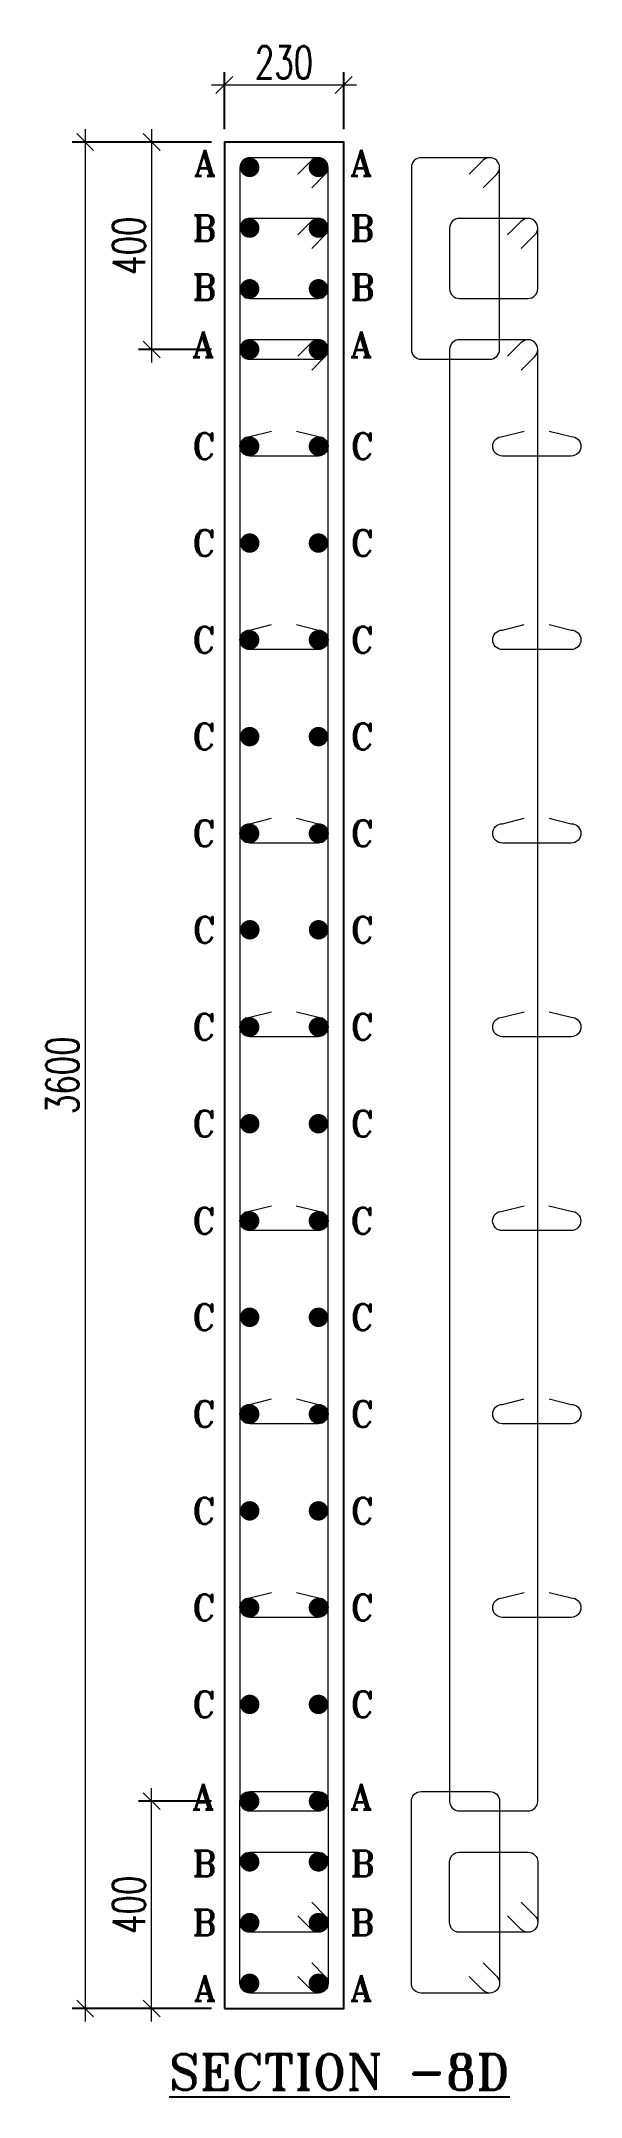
# Model space of a CAD drawing. Header units: millimetres. Extents: x 1363246 to 1691641, y -112430 to 78417.
# Drawn here: x 1633806 to 1637968, y -91978 to -76117 of the extents above; entities that cross this region are included whole.
import ezdxf

# ---------------------------------------------------------------- set-up
doc = ezdxf.new("R2010")
doc.units = ezdxf.units.MM
doc.header["$LTSCALE"] = 500
doc.header["$MEASUREMENT"] = 0
doc.header["$PDMODE"] = 34
doc.layers.get('Defpoints').update_dxf_attribs({"lineweight": 0})
doc.layers.add('DIAMENTION', color=1, linetype='Continuous', lineweight=0)
doc.layers.add('STEEL', color=7, linetype='Continuous', lineweight=20)
for name, color, linetype in [('Reinf', 4, 'Continuous'), ('S-TEXT', 3, 'Continuous'), ('TOWER AREA COLUMN.', 6, 'Continuous')]:
    doc.layers.add(name, color=color, linetype=linetype)
doc.styles.add('2MM', font='romans.shx', dxfattribs={"width": 0.7})
doc.styles.add('ROMANT', font='romant__.ttf', dxfattribs={"width": 0.9, "height": 600})
doc.dimstyles.new('SHUIB', dxfattribs={"dimtxt": 200, "dimasz": 180, "dimexe": 100, "dimexo": 250, "dimgap": 50, "dimtad": 2, "dimdec": 0, "dimzin": 1, "dimdsep": 46, "dimtxsty": '2MM', "dimblk": 'OBLIQUE', "dimcen": 0, "dimdle": 100, "dimclrd": 1, "dimclre": 1, "dimclrt": 3, "dimadec": 0, "dimazin": 0, "dimtfac": 1, "dimtdec": 0, "dimtix": 1, "dimtmove": 2, "dimatfit": 3, "dimfxl": 0, "dimtolj": 1, "dimlwd": -1, "dimarcsym": 0})

msp = doc.modelspace()

# ---------------------------------------------------------------- texts
at = {"layer": 'S-TEXT', "color": 1, "style": 'ROMANT'}
for s, height, p in [('A', 200, (1634982.5, -77155.2, 0)), ('A', 200, (1636188.2, -77155.2, 0)), ('B', 200, (1634970.9, -77659.8, 0)), ('B', 200, (1636188.2, -77659.8, 0)), ('B', 200, (1634970.9, -78116.3, 0)), ('B', 200, (1636190.4, -78116.3, 0)), ('A', 200, (1634970.9, -78556.6, 0)), ('A', 200, (1636188.2, -78556.6, 0)), ('C', 200, (1634970.9, -79342.6, 0)), ('C', 200, (1636190.4, -79342.6, 0)), ('C', 200, (1634970.9, -80089.3, 0)), ('C', 200, (1636190.4, -80089.3, 0)), ('C', 200, (1634970.9, -80836, 0)), ('C', 200, (1636190.4, -80836, 0)), ('C', 200, (1634970.9, -81582.6, 0)), ('C', 200, (1636190.4, -81582.6, 0)), ('C', 200, (1634970.9, -82329.3, 0)), ('C', 200, (1636190.4, -82329.3, 0)), ('C', 200, (1634971.9, -83073, 0)), ('C', 200, (1636191.4, -83073, 0)), ('C', 200, (1634970.9, -83822.6, 0)), ('C', 200, (1636190.4, -83822.6, 0)), ('C', 200, (1634970.9, -84569.3, 0)), ('C', 200, (1636190.4, -84569.3, 0)), ('C', 200, (1634970.4, -85318.9, 0)), ('C', 200, (1636190, -85318.9, 0)), ('C', 200, (1634970.9, -86062.6, 0)), ('C', 200, (1636190.4, -86062.6, 0)), ('C', 200, (1634970.9, -86809.3, 0)), ('C', 200, (1636190.4, -86809.3, 0)), ('C', 200, (1634970.9, -87556, 0)), ('C', 200, (1636190.4, -87556, 0)), ('C', 200, (1634970.9, -88302.6, 0)), ('C', 200, (1636190.4, -88302.6, 0)), ('C', 200, (1634970.9, -89049.3, 0)), ('C', 200, (1636190.4, -89049.3, 0)), ('A', 200, (1634970.9, -89761.4, 0)), ('A', 200, (1636188.2, -89761.4, 0)), ('B', 200, (1634970.9, -90276.5, 0)), ('B', 200, (1636190.4, -90276.5, 0)), ('B', 200, (1634970.9, -90732.9, 0)), ('B', 200, (1636188.2, -90732.9, 0)), ('A', 200, (1634982.5, -91237.5, 0)), ('A', 200, (1636188.2, -91237.5, 0)), ('%%USECTION -8D', 275, (1634792.4, -91922.6, -9.7))]:
    msp.add_text(s, height=height, dxfattribs=at).set_placement(p)

# ---------------------------------------------------------------- blocks, each defined once
blk = doc.blocks.new('_Oblique')
at = {"color": 0, "linetype": 'ByBlock', "lineweight": -2}
blk.add_line((-0.5, -0.5), (0.5, 0.5), dxfattribs=at)
blk = doc.blocks.new('*D186')
at = {"layer": 'Defpoints', "color": 0, "ltscale": 100, "transparency": 16777216}
for p in [(1635219, -76456), (1635219, -76896), (1636139, -76896)]:
    blk.add_point(p, dxfattribs=at)
at = {"layer": 'DIAMENTION', "color": 1, "lineweight": -2, "ltscale": 100, "transparency": 16777216}
for p, q in [((1635219, -76796), (1635219, -76356)), ((1636139, -76796), (1636139, -76356))]:
    blk.add_line(p, q, dxfattribs=at)
at = {"layer": 'DIAMENTION', "color": 1, "ltscale": 100, "transparency": 16777216}
blk.add_line((1636239, -76456), (1635119, -76456), dxfattribs=at)
at = {"layer": 'DIAMENTION', "color": 1, "ltscale": 100, "transparency": 16777216, "xscale": 130, "yscale": 130, "zscale": 130, "rotation": 180}
blk.add_blockref('_Oblique', (1635219, -76456), dxfattribs=at)
at = {"layer": 'DIAMENTION', "color": 1, "ltscale": 100, "transparency": 16777216, "xscale": 130, "yscale": 130, "zscale": 130}
blk.add_blockref('_Oblique', (1636139, -76456), dxfattribs=at)
at = {"layer": 'DIAMENTION', "color": 3, "ltscale": 100, "transparency": 16777216, "insert": (1635679, -76281), "char_height": 250, "attachment_point": 5, "style": '2MM'}
blk.add_mtext('\\A1;230', dxfattribs=at)
blk = doc.blocks.new('*D187')
at = {"layer": 'Defpoints', "color": 0, "ltscale": 100, "transparency": 16777216}
for p in [(1635219, -76896), (1634145, -91296), (1635219, -91296)]:
    blk.add_point(p, dxfattribs=at)
at = {"layer": 'DIAMENTION', "color": 1, "lineweight": -2, "ltscale": 100, "transparency": 16777216}
for p, q in [((1635119, -76896), (1634045, -76896)), ((1635119, -91296), (1634045, -91296))]:
    blk.add_line(p, q, dxfattribs=at)
at = {"layer": 'DIAMENTION', "color": 1, "ltscale": 100, "transparency": 16777216}
blk.add_line((1634145, -76796), (1634145, -91396), dxfattribs=at)
at = {"layer": 'DIAMENTION', "color": 1, "ltscale": 100, "transparency": 16777216, "xscale": 130, "yscale": 130, "zscale": 130}
for p, rotation in [((1634145, -76896), 90), ((1634145, -91296), 270)]:
    blk.add_blockref('_Oblique', p, dxfattribs=dict(at, rotation=rotation))
at = {"layer": 'DIAMENTION', "color": 3, "ltscale": 100, "transparency": 16777216, "insert": (1633970, -84096), "char_height": 250, "attachment_point": 5, "rotation": 90, "style": '2MM'}
blk.add_mtext('\\A1;3600', dxfattribs=at)
blk = doc.blocks.new('*D185')
at = {"layer": 'Defpoints', "color": 0, "ltscale": 100, "transparency": 16777216}
for p in [(1635219, -76896), (1634658, -78496), (1635219, -78496)]:
    blk.add_point(p, dxfattribs=at)
at = {"layer": 'DIAMENTION', "color": 1, "lineweight": -2, "ltscale": 100, "transparency": 16777216}
for p, q in [((1635119, -76896), (1634558, -76896)), ((1635119, -78496), (1634558, -78496))]:
    blk.add_line(p, q, dxfattribs=at)
at = {"layer": 'DIAMENTION', "color": 1, "ltscale": 100, "transparency": 16777216}
blk.add_line((1634658, -76796), (1634658, -78596), dxfattribs=at)
at = {"layer": 'DIAMENTION', "color": 1, "ltscale": 100, "transparency": 16777216, "xscale": 130, "yscale": 130, "zscale": 130}
for p, rotation in [((1634658, -76896), 90), ((1634658, -78496), 270)]:
    blk.add_blockref('_Oblique', p, dxfattribs=dict(at, rotation=rotation))
at = {"layer": 'DIAMENTION', "color": 3, "ltscale": 100, "transparency": 16777216, "insert": (1634483, -77696), "char_height": 250, "attachment_point": 5, "rotation": 90, "style": '2MM'}
blk.add_mtext('\\A1;400', dxfattribs=at)
blk = doc.blocks.new('*D221')
at = {"layer": 'Defpoints', "color": 0, "ltscale": 100, "transparency": 16777216}
for p in [(1634658, -89696), (1635219, -89696), (1635219, -91296)]:
    blk.add_point(p, dxfattribs=at)
at = {"layer": 'DIAMENTION', "color": 1, "ltscale": 100, "transparency": 16777216}
blk.add_line((1634658, -91396), (1634658, -89596), dxfattribs=at)
at = {"layer": 'DIAMENTION', "color": 1, "lineweight": -2, "ltscale": 100, "transparency": 16777216}
for p, q in [((1635119, -89696), (1634558, -89696)), ((1635119, -91296), (1634558, -91296))]:
    blk.add_line(p, q, dxfattribs=at)
at = {"layer": 'DIAMENTION', "color": 1, "ltscale": 100, "transparency": 16777216, "xscale": 130, "yscale": 130, "zscale": 130}
for p, rotation in [((1634658, -89696), 90), ((1634658, -91296), 270)]:
    blk.add_blockref('_Oblique', p, dxfattribs=dict(at, rotation=rotation))
at = {"layer": 'DIAMENTION', "color": 3, "ltscale": 100, "transparency": 16777216, "insert": (1634483, -90496), "char_height": 250, "attachment_point": 5, "rotation": 90, "style": '2MM'}
blk.add_mtext('\\A1;400', dxfattribs=at)

# ---------------------------------------------------------------- dimensions: what is measured, and where the dimension line sits
at = {"layer": 'DIAMENTION', "ltscale": 100}
dim = msp.add_linear_dim(base=(1635219.3, -76456.1), p1=(1636139.3, -76896.4), p2=(1635219.3, -76896.4), dimstyle='SHUIB', override={"dimtxt": 250, "dimasz": 130, "dimexo": 100, "dimlfac": 0.25, "dimtmove": 0}, dxfattribs=at)
dim.commit()
dim.dimension.update_dxf_attribs({"geometry": '*D186', "text_midpoint": (1635679.3, -76281.1)})
for base, p1, p2, angle, picture, middle in [((1634145, -91296.4), (1635219.3, -76896.4), (1635219.3, -91296.4), 90, '*D187', (1633970, -84096.4)), ((1634658.2, -78496.4), (1635219.3, -76896.4), (1635219.3, -78496.4), 90, '*D185', (1634483.2, -77696.4)), ((1634658.2, -89696.4), (1635219.3, -91296.4), (1635219.3, -89696.4), 270, '*D221', (1634483.2, -90496.4))]:
    dim = msp.add_linear_dim(base=base, p1=p1, p2=p2, angle=angle, dimstyle='SHUIB', override={"dimtxt": 250, "dimasz": 130, "dimexo": 100, "dimlfac": 0.25, "dimtmove": 0}, dxfattribs=at)
    dim.commit()
    dim.dimension.update_dxf_attribs({"geometry": picture, "text_midpoint": middle})

# ---------------------------------------------------------------- linework, layer by layer
at = {"layer": 'Reinf', "color": 4, "linetype": 'ByBlock', "const_width": 75}
for points in [[(1635414.3, -77128.9, -1), (1635414.3, -77053.9, -1)], [(1635944.3, -77128.9, 1), (1635944.3, -77053.9, 1)], [(1635414.3, -77597.2, -1), (1635414.3, -77522.2, -1)], [(1635944.3, -77597.2, 1), (1635944.3, -77522.2, 1)], [(1635414.3, -78065.6, -1), (1635414.3, -77990.6, -1)], [(1635944.3, -78065.6, 1), (1635944.3, -77990.6, 1)], [(1635414.3, -78533.9, -1), (1635414.3, -78458.9, -1)], [(1635944.3, -78533.9, 1), (1635944.3, -78458.9, 1)], [(1635414.3, -79280.6, -1), (1635414.3, -79205.6, -1)], [(1635944.3, -79280.6, 1), (1635944.3, -79205.6, 1)], [(1635414.3, -80027.2, -1), (1635414.3, -79952.2, -1)], [(1635944.3, -80027.2, 1), (1635944.3, -79952.2, 1)], [(1635414.3, -80773.9, -1), (1635414.3, -80698.9, -1)], [(1635944.3, -80773.9, 1), (1635944.3, -80698.9, 1)], [(1635414.3, -81520.6, -1), (1635414.3, -81445.6, -1)], [(1635944.3, -81520.6, 1), (1635944.3, -81445.6, 1)], [(1635414.3, -82267.2, -1), (1635414.3, -82192.2, -1)], [(1635944.3, -82267.2, 1), (1635944.3, -82192.2, 1)], [(1635415.3, -83010.9, -1), (1635415.3, -82935.9, -1)], [(1635945.3, -83010.9, 1), (1635945.3, -82935.9, 1)], [(1635414.3, -83760.6, -1), (1635414.3, -83685.6, -1)], [(1635944.3, -83760.6, 1), (1635944.3, -83685.6, 1)], [(1635414.3, -84507.2, -1), (1635414.3, -84432.2, -1)], [(1635944.3, -84507.2, 1), (1635944.3, -84432.2, 1)], [(1635413.9, -85256.9, -1), (1635413.9, -85181.9, -1)], [(1635943.9, -85256.9, 1), (1635943.9, -85181.9, 1)], [(1635414.3, -86000.6, -1), (1635414.3, -85925.6, -1)], [(1635944.3, -86000.6, 1), (1635944.3, -85925.6, 1)], [(1635414.3, -86747.2, -1), (1635414.3, -86672.2, -1)], [(1635944.3, -86747.2, 1), (1635944.3, -86672.2, 1)], [(1635414.3, -87493.9, -1), (1635414.3, -87418.9, -1)], [(1635944.3, -87493.9, 1), (1635944.3, -87418.9, 1)], [(1635414.3, -88240.6, -1), (1635414.3, -88165.6, -1)], [(1635944.3, -88240.6, 1), (1635944.3, -88165.6, 1)], [(1635414.3, -88987.2, -1), (1635414.3, -88912.2, -1)], [(1635944.3, -88987.2, 1), (1635944.3, -88912.2, 1)], [(1635414.3, -89658.9, 1), (1635414.3, -89733.9, 1)], [(1635944.3, -89658.9, -1), (1635944.3, -89733.9, -1)], [(1635414.3, -90127.2, 1), (1635414.3, -90202.2, 1)], [(1635944.3, -90127.2, -1), (1635944.3, -90202.2, -1)], [(1635414.3, -90595.6, 1), (1635414.3, -90670.6, 1)], [(1635944.3, -90595.6, -1), (1635944.3, -90670.6, -1)], [(1635414.3, -91063.9, 1), (1635414.3, -91138.9, 1)], [(1635944.3, -91063.9, -1), (1635944.3, -91138.9, -1)]]:
    msp.add_lwpolyline(points, format="xyb", close=True, dxfattribs=at)
at = {"layer": 'STEEL', "color": 4, "linetype": 'ByBlock'}
for points in [[(1635414.3, -78571.4), (1635944.3, -78571.4, 0.4142136), (1636019.3, -78496.4), (1636019.3, -77091.4, 0.4142136), (1635944.3, -77016.4), (1635414.3, -77016.4, 0.4142136), (1635339.3, -77091.4), (1635339.3, -78496.4, 0.4142136)], [(1636735.9, -78571.4), (1637265.9, -78571.4, 0.4142136), (1637340.9, -78496.4), (1637340.9, -77091.4, 0.4142136), (1637265.9, -77016.4), (1636735.9, -77016.4, 0.4142136), (1636660.9, -77091.4), (1636660.9, -78496.4, 0.4142136)], [(1635414.3, -78102.8), (1635944.3, -78102.8, 0.4142136), (1636019.3, -78027.8), (1636019.3, -77559.7, 0.4142136), (1635944.3, -77484.7), (1635414.3, -77484.7, 0.4142136), (1635339.3, -77559.7), (1635339.3, -78027.8, 0.4142136)], [(1637031.1, -78102.8), (1637561.1, -78102.8, 0.4142136), (1637636.1, -78027.8), (1637636.1, -77559.7, 0.4142136), (1637561.1, -77484.7), (1637031.1, -77484.7, 0.4142136), (1636956.1, -77559.7), (1636956.1, -78027.8, 0.4142136)], [(1635414.3, -89771.4), (1635944.3, -89771.4, 0.4142136), (1636019.3, -89696.4), (1636019.3, -78496.4, 0.4142136), (1635944.3, -78421.4), (1635414.3, -78421.4, 0.4142136), (1635339.3, -78496.4), (1635339.3, -89696.4, 0.4142136)], [(1637031.1, -89771.4), (1637561.1, -89771.4, 0.4142136), (1637636.1, -89696.4), (1637636.1, -78496.4, 0.4142136), (1637561.1, -78421.4), (1637031.1, -78421.4, 0.4142136), (1636956.1, -78496.4), (1636956.1, -89696.4, 0.4142136)], [(1635414.3, -89621.4), (1635944.3, -89621.4, -0.4142136), (1636019.3, -89696.4), (1636019.3, -91101.4, -0.4142136), (1635944.3, -91176.4), (1635414.3, -91176.4, -0.4142136), (1635339.3, -91101.4), (1635339.3, -89696.4, -0.4142136)], [(1636735.9, -89621.4), (1637265.9, -89621.4, -0.4142136), (1637340.9, -89696.4), (1637340.9, -91101.4, -0.4142136), (1637265.9, -91176.4), (1636735.9, -91176.4, -0.4142136), (1636660.9, -91101.4), (1636660.9, -89696.4, -0.4142136)], [(1635414.3, -90090), (1635944.3, -90090, -0.4142136), (1636019.3, -90165), (1636019.3, -90633.1, -0.4142136), (1635944.3, -90708.1), (1635414.3, -90708.1, -0.4142136), (1635339.3, -90633.1), (1635339.3, -90165, -0.4142136)], [(1637031.1, -90090), (1637561.1, -90090, -0.4142136), (1637636.1, -90165), (1637636.1, -90633.1, -0.4142136), (1637561.1, -90708.1), (1637031.1, -90708.1, -0.4142136), (1636956.1, -90633.1), (1636956.1, -90165, -0.4142136)]]:
    msp.add_lwpolyline(points, format="xyb", close=True, dxfattribs=at)
for points in [[(1635892.3, -77249.6), (1635997.5, -77144.4, 0.4142136), (1635997.5, -77038.4), (1635997.5, -77038.4, 0.4142136), (1635891.4, -77038.4), (1635786.2, -77143.6)], [(1637213.9, -77249.6), (1637319.1, -77144.4, 0.4142136), (1637319.1, -77038.4), (1637319.1, -77038.4, 0.4142136), (1637213, -77038.4), (1637107.8, -77143.6)], [(1635892.3, -77718), (1635997.5, -77612.8, 0.4142136), (1635997.5, -77506.7), (1635997.5, -77506.7, 0.4142136), (1635891.4, -77506.7), (1635786.2, -77611.9)], [(1637509, -77718), (1637614.3, -77612.8, 0.4142136), (1637614.3, -77506.7), (1637614.3, -77506.7, 0.4142136), (1637508.2, -77506.7), (1637403, -77611.9)], [(1635892.3, -78654.6), (1635997.5, -78549.4, 0.4142136), (1635997.5, -78443.4), (1635997.5, -78443.4, 0.4142136), (1635891.4, -78443.4), (1635786.2, -78548.6)], [(1637509, -78654.6), (1637614.3, -78549.4, 0.4142136), (1637614.3, -78443.4), (1637614.3, -78443.4, 0.4142136), (1637508.2, -78443.4), (1637403, -78548.6)], [(1635774.1, -79125.8), (1635944.3, -79168.1, -0.4142136), (1636019.3, -79243.1), (1636019.3, -79243.1, -0.4142136), (1635944.3, -79318.1), (1635414.3, -79318.1, -0.4142136), (1635339.3, -79243.1), (1635339.3, -79243.1, -0.4142136), (1635414.3, -79168.1), (1635581.6, -79125.8)], [(1637722.9, -79125.8), (1637893.2, -79168.1, -0.4142136), (1637968.2, -79243.1), (1637968.2, -79243.1, -0.4142136), (1637893.2, -79318.1), (1637363.2, -79318.1, -0.4142136), (1637288.2, -79243.1), (1637288.2, -79243.1, -0.4142136), (1637363.2, -79168.1), (1637530.4, -79125.8)], [(1635774.1, -80619.2), (1635944.3, -80661.4, -0.4142136), (1636019.3, -80736.4), (1636019.3, -80736.4, -0.4142136), (1635944.3, -80811.4), (1635414.3, -80811.4, -0.4142136), (1635339.3, -80736.4), (1635339.3, -80736.4, -0.4142136), (1635414.3, -80661.4), (1635581.6, -80619.2)], [(1637722.9, -80619.2), (1637893.2, -80661.4, -0.4142136), (1637968.2, -80736.4), (1637968.2, -80736.4, -0.4142136), (1637893.2, -80811.4), (1637363.2, -80811.4, -0.4142136), (1637288.2, -80736.4), (1637288.2, -80736.4, -0.4142136), (1637363.2, -80661.4), (1637530.4, -80619.2)], [(1635774.1, -82112.5), (1635944.3, -82154.7, -0.4142136), (1636019.3, -82229.7), (1636019.3, -82229.7, -0.4142136), (1635944.3, -82304.7), (1635414.3, -82304.7, -0.4142136), (1635339.3, -82229.7), (1635339.3, -82229.7, -0.4142136), (1635414.3, -82154.7), (1635581.6, -82112.5)], [(1637722.9, -82112.5), (1637893.2, -82154.7, -0.4142136), (1637968.2, -82229.7), (1637968.2, -82229.7, -0.4142136), (1637893.2, -82304.7), (1637363.2, -82304.7, -0.4142136), (1637288.2, -82229.7), (1637288.2, -82229.7, -0.4142136), (1637363.2, -82154.7), (1637530.4, -82112.5)], [(1635774.1, -83605.8), (1635944.3, -83648.1, -0.4142136), (1636019.3, -83723.1), (1636019.3, -83723.1, -0.4142136), (1635944.3, -83798.1), (1635414.3, -83798.1, -0.4142136), (1635339.3, -83723.1), (1635339.3, -83723.1, -0.4142136), (1635414.3, -83648.1), (1635581.6, -83605.8)], [(1637722.9, -83605.8), (1637893.2, -83648.1, -0.4142136), (1637968.2, -83723.1), (1637968.2, -83723.1, -0.4142136), (1637893.2, -83798.1), (1637363.2, -83798.1, -0.4142136), (1637288.2, -83723.1), (1637288.2, -83723.1, -0.4142136), (1637363.2, -83648.1), (1637530.4, -83605.8)], [(1635773.6, -85102.1), (1635943.9, -85144.4, -0.4142136), (1636018.9, -85219.4), (1636018.9, -85219.4, -0.4142136), (1635943.9, -85294.4), (1635413.9, -85294.4, -0.4142136), (1635338.9, -85219.4), (1635338.9, -85219.4, -0.4142136), (1635413.9, -85144.4), (1635581.2, -85102.1)], [(1637722.4, -85102.1), (1637892.7, -85144.4, -0.4142136), (1637967.7, -85219.4), (1637967.7, -85219.4, -0.4142136), (1637892.7, -85294.4), (1637362.7, -85294.4, -0.4142136), (1637287.7, -85219.4), (1637287.7, -85219.4, -0.4142136), (1637362.7, -85144.4), (1637530, -85102.1)], [(1635774.1, -86592.5), (1635944.3, -86634.7, -0.4142136), (1636019.3, -86709.7), (1636019.3, -86709.7, -0.4142136), (1635944.3, -86784.7), (1635414.3, -86784.7, -0.4142136), (1635339.3, -86709.7), (1635339.3, -86709.7, -0.4142136), (1635414.3, -86634.7), (1635581.6, -86592.5)], [(1637722.9, -86592.5), (1637893.2, -86634.7, -0.4142136), (1637968.2, -86709.7), (1637968.2, -86709.7, -0.4142136), (1637893.2, -86784.7), (1637363.2, -86784.7, -0.4142136), (1637288.2, -86709.7), (1637288.2, -86709.7, -0.4142136), (1637363.2, -86634.7), (1637530.4, -86592.5)], [(1635774.1, -88085.8), (1635944.3, -88128.1, -0.4142136), (1636019.3, -88203.1), (1636019.3, -88203.1, -0.4142136), (1635944.3, -88278.1), (1635414.3, -88278.1, -0.4142136), (1635339.3, -88203.1), (1635339.3, -88203.1, -0.4142136), (1635414.3, -88128.1), (1635581.6, -88085.8)], [(1637722.9, -88085.8), (1637893.2, -88128.1, -0.4142136), (1637968.2, -88203.1), (1637968.2, -88203.1, -0.4142136), (1637893.2, -88278.1), (1637363.2, -88278.1, -0.4142136), (1637288.2, -88203.1), (1637288.2, -88203.1, -0.4142136), (1637363.2, -88128.1), (1637530.4, -88085.8)], [(1635892.3, -90474.8), (1635997.5, -90580, -0.4142136), (1635997.5, -90686.1), (1635997.5, -90686.1, -0.4142136), (1635891.4, -90686.1), (1635786.2, -90580.9)], [(1637509, -90474.8), (1637614.3, -90580, -0.4142136), (1637614.3, -90686.1), (1637614.3, -90686.1, -0.4142136), (1637508.2, -90686.1), (1637403, -90580.9)], [(1635892.3, -90943.1), (1635997.5, -91048.4, -0.4142136), (1635997.5, -91154.4), (1635997.5, -91154.4, -0.4142136), (1635891.4, -91154.4), (1635786.2, -91049.2)], [(1637213.9, -90943.1), (1637319.1, -91048.4, -0.4142136), (1637319.1, -91154.4), (1637319.1, -91154.4, -0.4142136), (1637213, -91154.4), (1637107.8, -91049.2)]]:
    msp.add_lwpolyline(points, format="xyb", dxfattribs=at)
at = {"layer": 'TOWER AREA COLUMN.', "color": 3}
msp.add_lwpolyline([(1635219.3, -91296.4), (1636139.3, -91296.4), (1636139.3, -76896.4), (1635219.3, -76896.4)], close=True, dxfattribs=at)

msp.set_redraw_order([(e.dxf.handle, doc.entitydb.next_handle()) for e in msp.query("TEXT MTEXT ATTDEF DIMENSION ARC_DIMENSION")])  # texts and dimensions are drawn at this point

doc.saveas('drawing.dxf')
